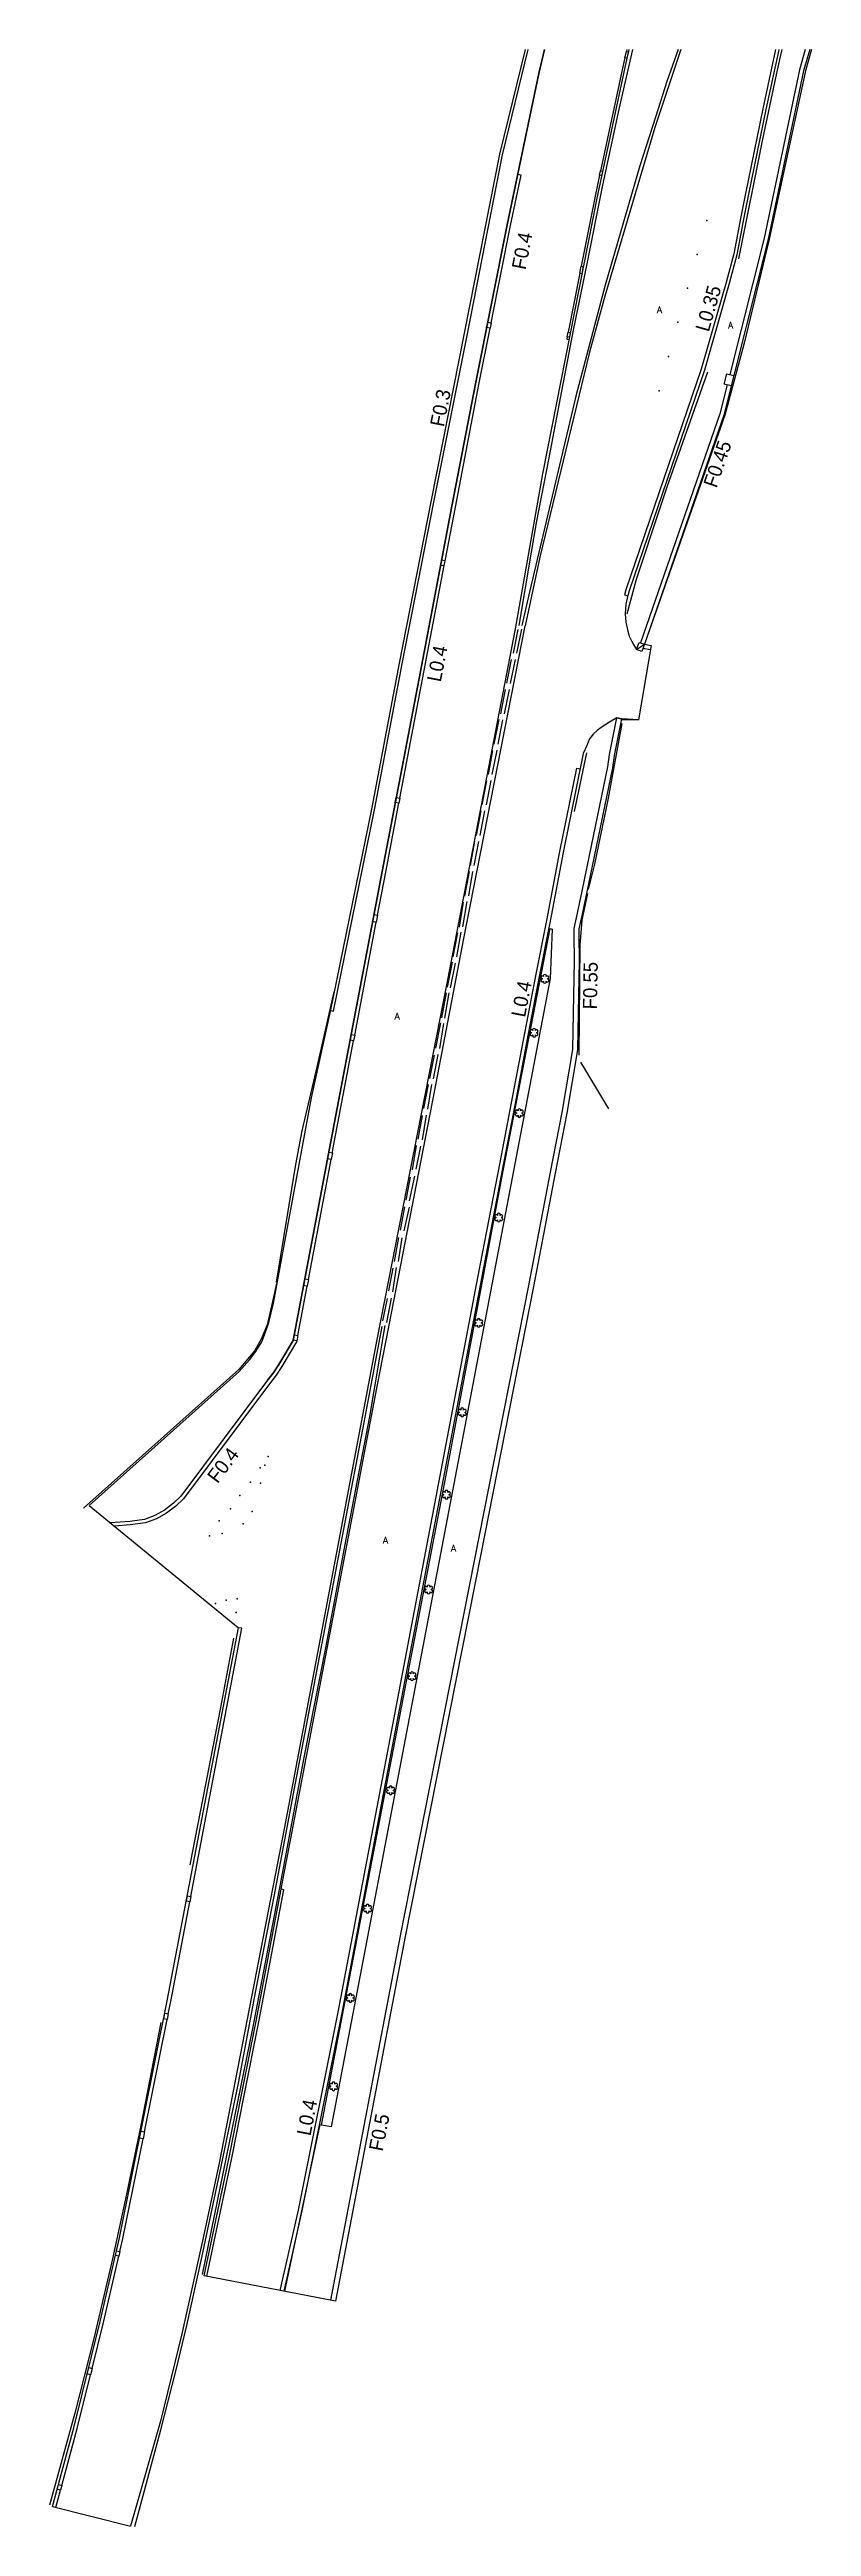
# Model space of a CAD drawing. Header units: metres. Extents: x -18400 to -16000, y -119400 to -117000.
# Drawn here: x -18112.9 to -18027, y -119079.4 to -118800 of the extents above; entities that cross this region are included whole.
import ezdxf

# ---------------------------------------------------------------- set-up
doc = ezdxf.new("R2010")
doc.units = ezdxf.units.M
doc.header["$LTSCALE"] = 2.5
for name, color, linetype in [('側溝・桝', 7, 'Continuous'), ('植栽', 7, 'Continuous'), ('歩道・分離帯・安全施設', 7, 'Continuous'), ('舗装', 7, 'Continuous'), ('道路', 7, 'Continuous')]:
    doc.layers.add(name, color=color, linetype=linetype)
doc.styles.get("Standard").update_dxf_attribs({"font": ''})
doc.styles.add('YOKO_DECO', font='txt.shx', dxfattribs={"bigfont": 'extfont.shx'})
doc.styles.get('Standard').set_extended_font_data('@MS PGothic')

msp = doc.modelspace()

# ---------------------------------------------------------------- texts
at = {"layer": '側溝・桝'}
for s, rotation, p in [('F0.4', 79, (-18059.23, -118824.91)), ('L0.35', 74, (-18038.57, -118831.93)), ('F0.3', 79, (-18068.44, -118842.63)), ('F0.45', 71, (-18037.7, -118849.53)), ('L0.4', 79, (-18068.79, -118871.41)), ('F0.55', 89, (-18051.17, -118908.27)), ('L0.4', 79, (-18059.29, -118909.23)), ('F0.4', 53, (-18093.96, -118961.82)), ('L0.4', 79, (-18083.48, -119035.39)), ('F0.5', 79, (-18075.34, -119037.13))]:
    msp.add_text(s, height=1.6, rotation=rotation, dxfattribs=at).set_placement(p)
at = {"layer": '舗装', "style": 'YOKO_DECO'}
for p in [(-18044.4, -118829.74, 65.36), (-18036.39, -118831.46, 64.77), (-18074, -118909.39, 62.01), (-18075.31, -118968.52, 59.95), (-18067.64, -118969.42, 59.79)]:
    msp.add_text('A', height=0.75, dxfattribs=at).set_placement(p)

# ---------------------------------------------------------------- blocks, each defined once
blk = doc.blocks.new('223900')
for centre, start, end in [((-0.57735, 0.333333), 30, 270), ((-0.57735, -0.333333), 90, 330), ((0, 0.666667), 330, 210), ((0.57735, 0.333333), 270, 150), ((0.57735, -0.333333), 210, 90), ((0, -0.666667), 150, 30)]:
    blk.add_arc(centre, 0.333333, start, end)

# ---------------------------------------------------------------- linework, layer by layer
at = {"layer": '側溝・桝'}
for points in [[(-18081.19, -118908.4), (-18080.89, -118908.46), (-18076.22, -118885.56), (-18073.14, -118869.28), (-18069.52, -118850.88), (-18065.75, -118831.87), (-18061.84, -118811.88), (-18058.92, -118800)], [(-18031.03, -118800), (-18032.48, -118806.7), (-18034.43, -118816.22), (-18034.96, -118818.86), (-18035.75, -118823.05), (-18036.61, -118826.29), (-18039.41, -118836.04), (-18047.9, -118860.93), (-18048.05, -118861.51), (-18047.7, -118861.61)], [(-18047.81, -118800), (-18047.86, -118800.21)], [(-18027.68, -118800), (-18028.34, -118802.28), (-18032.32, -118821.29), (-18036.2, -118836.64)], [(-18048.03, -118800.92), (-18048.16, -118801.44), (-18050.78, -118813.67)], [(-18063.09, -118830.83), (-18060.91, -118819.84), (-18059.71, -118814.18), (-18060.11, -118814.09)], [(-18050.88, -118814.17), (-18051.39, -118816.54), (-18052.95, -118824.44)], [(-18053.11, -118825.24), (-18054.42, -118831.88)], [(-18068.29, -118857.67), (-18067.13, -118851.6), (-18064.44, -118837.61), (-18063.21, -118831.44)], [(-18054.52, -118832.4), (-18054.57, -118832.65), (-18054.33, -118832.69)], [(-18036.5, -118837.82), (-18037.33, -118841.1), (-18046.28, -118866.92)], [(-18073.4, -118884.44), (-18070.68, -118870.21), (-18068.4, -118858.21)], [(-18045.99, -118867.53), (-18045.14, -118867.67)], [(-18081.18, -119053.86), (-18073.31, -119012.74), (-18058.86, -118939.4), (-18056.4, -118926.62), (-18055.1, -118919.88), (-18053.89, -118912.78), (-18053.79, -118906.65), (-18053.7, -118902.83), (-18053.75, -118899.87), (-18053.73, -118899.13), (-18053.35, -118897.4), (-18052.83, -118894.91), (-18052.01, -118890.91), (-18049.96, -118880.92), (-18049.76, -118879.53), (-18048.94, -118875.39), (-18048.41, -118875.49)], [(-18086.88, -119052.76), (-18084.83, -119043.69), (-18080.35, -119021.35), (-18074.49, -118990.54), (-18064.56, -118938.31), (-18062.1, -118925.53), (-18060.8, -118918.79), (-18059.47, -118911.72), (-18058.07, -118904.47), (-18056.84, -118898.24), (-18055.36, -118890.47), (-18053.45, -118881.06), (-18053.06, -118881.14)], [(-18075.91, -118897.65), (-18074.98, -118892.77), (-18073.51, -118885.02)], [(-18078.48, -118911.16), (-18076.06, -118898.44)], [(-18081.01, -118924.45), (-18080.94, -118924.05), (-18078.61, -118911.81)], [(-18083.71, -118938.74), (-18081.16, -118925.2)], [(-18084.9, -118945.03), (-18083.85, -118939.48)], [(-18085.01, -118945.64), (-18085.04, -118945.75), (-18086.7, -118948.55), (-18087.35, -118949.52), (-18088.1, -118950.48), (-18097.8, -118963.46), (-18098.67, -118964.28), (-18099.7, -118965.08), (-18100.84, -118965.71), (-18102.09, -118966.18), (-18103.8, -118966.41), (-18105.57, -118966.54)], [(-18096.97, -119008.3), (-18091.2, -118978.07), (-18091.59, -118978)], [(-18099.51, -119021.55), (-18099.23, -119020.18), (-18097.09, -119008.92)], [(-18095.18, -119051.15), (-18092.27, -119037.44), (-18090.98, -119030.95), (-18089.3, -119022.44), (-18086.47, -119007.56), (-18086.77, -119007.5)], [(-18102.2, -119034.87), (-18099.64, -119022.2)], [(-18104.97, -119048.37), (-18104.63, -119046.88), (-18102.36, -119035.65)], [(-18108.1, -119061.55), (-18106.8, -119056.37), (-18105.09, -119048.89)], [(-18111.52, -119074.75), (-18109.8, -119068.33), (-18108.28, -119062.26)], [(-18112.19, -119077.22), (-18111.66, -119075.27)]]:
    msp.add_lwpolyline(points, dxfattribs=at)
for points in [[(-18048.03, -118800.92), (-18047.86, -118800.21), (-18047.62, -118800.26), (-18047.8, -118800.97)], [(-18050.88, -118814.17), (-18050.78, -118813.67), (-18050.54, -118813.72), (-18050.64, -118814.22)], [(-18053.11, -118825.24), (-18052.95, -118824.44), (-18052.71, -118824.49), (-18052.87, -118825.29)], [(-18063.49, -118830.75), (-18063.09, -118830.83), (-18063.21, -118831.44), (-18063.61, -118831.36)], [(-18054.52, -118832.4), (-18054.42, -118831.88), (-18054.18, -118831.92), (-18054.28, -118832.45)], [(-18036.82, -118837.74), (-18036.52, -118836.56), (-18035.74, -118836.76), (-18036.04, -118837.93)], [(-18068.8, -118858.14), (-18068.4, -118858.21), (-18068.29, -118857.67), (-18068.69, -118857.59)], [(-18046.41, -118866.87), (-18045.83, -118867.07), (-18046.11, -118867.89), (-18046.7, -118867.68)], [(-18073.8, -118884.37), (-18073.4, -118884.44), (-18073.51, -118885.02), (-18073.91, -118884.94)], [(-18076.31, -118897.57), (-18075.91, -118897.65), (-18076.06, -118898.44), (-18076.46, -118898.37)], [(-18078.88, -118911.08), (-18078.48, -118911.16), (-18078.61, -118911.81), (-18079.01, -118911.74)], [(-18081.41, -118924.37), (-18081.01, -118924.45), (-18081.16, -118925.2), (-18081.56, -118925.12)], [(-18084.11, -118938.66), (-18083.71, -118938.74), (-18083.85, -118939.48), (-18084.25, -118939.4)], [(-18085.3, -118944.95), (-18084.9, -118945.03), (-18085.01, -118945.64), (-18085.42, -118945.56)], [(-18096.97, -119008.3), (-18097.09, -119008.92), (-18097.47, -119008.84), (-18097.36, -119008.23)], [(-18099.51, -119021.55), (-18099.64, -119022.2), (-18100.03, -119022.12), (-18099.9, -119021.47)], [(-18102.2, -119034.87), (-18102.36, -119035.65), (-18102.75, -119035.57), (-18102.59, -119034.79)], [(-18104.97, -119048.37), (-18105.09, -119048.89), (-18105.48, -119048.8), (-18105.36, -119048.28)], [(-18108.1, -119061.55), (-18108.28, -119062.26), (-18108.66, -119062.17), (-18108.48, -119061.45)], [(-18111.52, -119074.75), (-18111.66, -119075.27), (-18112.04, -119075.17), (-18111.9, -119074.65)]]:
    msp.add_lwpolyline(points, close=True, dxfattribs=at)
at = {"layer": '植栽'}
msp.add_lwpolyline([(-18082.22, -119034.1), (-18077.48, -119009.29), (-18068.19, -118960.81), (-18061.74, -118926.48), (-18056.45, -118899.15), (-18056.21, -118899.2), (-18056.45, -118904.79), (-18077.08, -119013.06), (-18081.13, -119034.31)], close=True, dxfattribs=at)
at = {"layer": '歩道・分離帯・安全施設'}
for points in [[(-18057.08, -118800), (-18057.71, -118802.71), (-18061.3, -118819.76), (-18064.84, -118837.53), (-18067.53, -118851.52), (-18071.08, -118870.14), (-18075.38, -118892.7), (-18081.34, -118923.97), (-18085.42, -118945.61), (-18087.05, -118948.33), (-18087.68, -118949.29), (-18088.42, -118950.23), (-18098.1, -118963.18), (-18098.94, -118963.97), (-18099.92, -118964.74), (-18101.01, -118965.34), (-18102.19, -118965.78), (-18103.84, -118966.01), (-18106.02, -118966.17)], [(-18057.08, -118800), (-18057.71, -118802.71), (-18061.3, -118819.76), (-18064.84, -118837.53), (-18067.53, -118851.52), (-18071.08, -118870.14), (-18075.38, -118892.7), (-18081.34, -118923.97), (-18085.42, -118945.61), (-18087.05, -118948.33), (-18087.68, -118949.29), (-18088.42, -118950.23), (-18098.1, -118963.18), (-18098.94, -118963.97), (-18099.92, -118964.74), (-18101.01, -118965.34), (-18102.19, -118965.78), (-18103.84, -118966.01), (-18106.02, -118966.17)], [(-18088.31, -118950.08), (-18087.68, -118949.29), (-18087.05, -118948.33), (-18085.42, -118945.61), (-18081.34, -118923.97), (-18075.38, -118892.7), (-18071.08, -118870.14), (-18067.53, -118851.52), (-18064.84, -118837.53), (-18061.3, -118819.76), (-18057.71, -118802.71), (-18057.08, -118800)], [(-18059.94, -118864.96), (-18058.56, -118856.68), (-18057.99, -118853.38), (-18056.57, -118846.04), (-18055.15, -118838.54), (-18053.83, -118831.66), (-18052.29, -118824.16), (-18050.5, -118815.28), (-18048.68, -118806.71), (-18047.14, -118800)], [(-18042.03, -118800), (-18043.28, -118803.61), (-18044.53, -118807.5), (-18046.32, -118813.13), (-18048.21, -118819.59), (-18050.24, -118826.56), (-18053.57, -118839.11), (-18058.76, -118861.03), (-18059.63, -118864.97)], [(-18030.66, -118800), (-18030.66, -118800.03), (-18032.12, -118806.77), (-18034.07, -118816.3), (-18034.6, -118818.93), (-18035.39, -118823.14), (-18036.26, -118826.39), (-18039.05, -118836.15), (-18047.54, -118861.04), (-18047.77, -118861.88), (-18047.92, -118862.57), (-18047.98, -118863.63), (-18047.92, -118864.57), (-18047.7, -118865.62), (-18047.53, -118866.16), (-18047.27, -118866.7), (-18047.04, -118867.11), (-18046.7, -118867.68)], [(-18030.66, -118800), (-18030.66, -118800.03), (-18032.12, -118806.77), (-18034.07, -118816.3), (-18034.6, -118818.93), (-18035.39, -118823.14), (-18036.26, -118826.39), (-18039.05, -118836.15), (-18047.54, -118861.04), (-18047.77, -118861.88), (-18047.92, -118862.57), (-18047.98, -118863.63), (-18047.92, -118864.57), (-18047.7, -118865.62), (-18047.53, -118866.16), (-18047.27, -118866.7), (-18047.04, -118867.11), (-18046.7, -118867.68)], [(-18030.66, -118800), (-18030.66, -118800.03), (-18032.12, -118806.77), (-18034.07, -118816.3), (-18034.6, -118818.93), (-18035.39, -118823.14), (-18036.26, -118826.39), (-18039.05, -118836.15), (-18047.54, -118861.04), (-18047.77, -118861.88), (-18047.92, -118862.57), (-18047.98, -118863.63), (-18047.92, -118864.57), (-18047.7, -118865.62), (-18047.53, -118866.16), (-18047.27, -118866.7), (-18047.04, -118867.11), (-18046.7, -118867.68), (-18045.83, -118867.07)], [(-18026.99, -118800), (-18027.66, -118802.42), (-18031.77, -118821.4), (-18034.58, -118833.11), (-18036.76, -118841.25), (-18045.78, -118866.94)], [(-18030.34, -118800), (-18030.53, -118800.8), (-18031.05, -118803.18), (-18032.52, -118810.1), (-18035.21, -118823.61)], [(-18038.71, -118836.4), (-18043.24, -118849.25), (-18044.03, -118851.62), (-18046.76, -118859.78), (-18047.82, -118863.67)], [(-18060.59, -118868.07), (-18060.07, -118865.43)], [(-18059.69, -118865.37), (-18060.23, -118868.08)], [(-18061.34, -118871.47), (-18060.81, -118868.79)], [(-18060.39, -118868.78), (-18060.96, -118871.51)], [(-18062.02, -118874.93), (-18061.47, -118872.18)], [(-18061.06, -118872.17), (-18061.64, -118874.94)], [(-18048.94, -118875.39), (-18049.76, -118875.85), (-18050.18, -118876.12), (-18050.69, -118876.45), (-18051.14, -118876.79), (-18051.58, -118877.2), (-18052, -118877.74), (-18052.33, -118878.49), (-18052.71, -118879.4), (-18054.97, -118890.55), (-18056.45, -118898.31), (-18057.68, -118904.54), (-18059.08, -118911.79), (-18060.41, -118918.86), (-18061.71, -118925.6), (-18064.17, -118938.38), (-18074.1, -118990.61), (-18079.96, -119021.43), (-18084.44, -119043.77), (-18086.49, -119052.83)], [(-18048.94, -118875.39), (-18049.76, -118875.85), (-18050.18, -118876.12), (-18050.69, -118876.45), (-18051.14, -118876.79), (-18051.58, -118877.2), (-18052, -118877.74), (-18052.33, -118878.49), (-18052.71, -118879.4), (-18054.97, -118890.55), (-18056.45, -118898.31), (-18057.68, -118904.54), (-18059.08, -118911.79), (-18060.41, -118918.86), (-18061.71, -118925.6), (-18064.17, -118938.38), (-18074.1, -118990.61), (-18079.96, -119021.43), (-18084.44, -119043.77), (-18086.49, -119052.83)], [(-18048.41, -118875.49), (-18048.94, -118875.39), (-18049.81, -118875.88), (-18050.18, -118876.12), (-18050.69, -118876.45), (-18051.14, -118876.79), (-18051.58, -118877.2), (-18052, -118877.74), (-18052.33, -118878.49), (-18052.71, -118879.4), (-18054.97, -118890.55), (-18056.45, -118898.31), (-18057.68, -118904.54), (-18059.08, -118911.79), (-18060.41, -118918.86), (-18061.71, -118925.6), (-18064.17, -118938.38), (-18074.1, -118990.61), (-18079.96, -119021.43), (-18084.44, -119043.77), (-18086.49, -119052.83)], [(-18062.75, -118878.33), (-18062.21, -118875.58)], [(-18061.84, -118875.6), (-18062.36, -118878.35)], [(-18048.37, -118876.01), (-18049.89, -118884.45), (-18051.46, -118891.87), (-18052.15, -118894.75)], [(-18046.44, -118875.62), (-18048.32, -118875.65)], [(-18063.42, -118881.77), (-18062.9, -118879.08)], [(-18062.48, -118879.02), (-18063.02, -118881.75)], [(-18052.35, -118879.32), (-18053.76, -118885.94)], [(-18064.1, -118885.18), (-18063.59, -118882.48)], [(-18063.14, -118882.45), (-18063.68, -118885.18)], [(-18064.77, -118888.63), (-18064.24, -118885.87)], [(-18063.84, -118885.88), (-18064.38, -118888.66)], [(-18065.42, -118892.04), (-18064.95, -118889.28)], [(-18064.53, -118889.32), (-18065.04, -118892.03)], [(-18066.07, -118895.49), (-18065.56, -118892.7)], [(-18065.21, -118892.71), (-18065.66, -118895.46)], [(-18066.69, -118898.97), (-18066.22, -118896.18)], [(-18065.85, -118896.11), (-18066.35, -118898.95)], [(-18052.25, -118895.18), (-18052.86, -118898.18), (-18053.1, -118901.02), (-18053.23, -118913.42)], [(-18067.38, -118902.32), (-18066.86, -118899.63)], [(-18066.51, -118899.57), (-18067, -118902.34)], [(-18068.01, -118905.76), (-18067.46, -118902.95)], [(-18067.17, -118903.04), (-18067.71, -118905.82)], [(-18080.86, -118906.27), (-18082.73, -118914.59), (-18084.46, -118921.97), (-18085.17, -118925.75), (-18087.34, -118939.03)], [(-18068.68, -118909.22), (-18068.15, -118906.41)], [(-18067.87, -118906.41), (-18068.36, -118909.25)], [(-18069.34, -118912.63), (-18068.79, -118909.77)], [(-18068.49, -118909.84), (-18068.93, -118912.66)], [(-18070.03, -118916.07), (-18069.5, -118913.41)], [(-18069.11, -118913.34), (-18069.66, -118916.11)], [(-18053.02, -118914.22), (-18049.87, -118919.47)], [(-18070.69, -118919.44), (-18070.15, -118916.72)], [(-18069.82, -118916.72), (-18070.27, -118919.52)], [(-18071.32, -118922.9), (-18070.83, -118920.23)], [(-18070.43, -118920.19), (-18070.9, -118922.98)], [(-18071.98, -118926.35), (-18071.51, -118923.61)], [(-18071.08, -118923.68), (-18071.58, -118926.3)], [(-18072.67, -118929.78), (-18072.19, -118927.17)], [(-18071.75, -118927.08), (-18072.33, -118929.87)], [(-18073.33, -118933.18), (-18072.82, -118930.52)], [(-18072.36, -118930.57), (-18072.94, -118933.22)], [(-18073.99, -118936.7), (-18073.51, -118934)], [(-18073.19, -118934.03), (-18073.58, -118936.7)], [(-18087.31, -118939.19), (-18087.82, -118941.53), (-18088.36, -118943.83), (-18089.01, -118945.37), (-18089.76, -118946.75), (-18091.55, -118948.87), (-18109.08, -118964.5)], [(-18074.66, -118939.99), (-18074.17, -118937.45)], [(-18073.82, -118937.39), (-18074.24, -118940.1)], [(-18075.32, -118943.38), (-18074.78, -118940.87)], [(-18074.38, -118940.85), (-18074.9, -118943.57)], [(-18103.3, -119079.37), (-18100.35, -119068.49), (-18098.66, -119061.85), (-18097.42, -119056.69), (-18095.73, -119049.05), (-18093.56, -119038.77), (-18091.57, -119029.19), (-18089.66, -119019.13), (-18087.57, -119008.3), (-18085.15, -118995.54), (-18082.17, -118979.73), (-18079.7, -118966.89), (-18077.44, -118954.86), (-18075.39, -118944.01)], [(-18075.09, -118943.92), (-18076.84, -118954.18), (-18079.61, -118968.6), (-18081.79, -118980.26), (-18084.21, -118992.63), (-18086.84, -119006.75), (-18090.01, -119023.22), (-18095.69, -119050.97)], [(-18097.04, -119004.75), (-18093.59, -118987), (-18092.12, -118979.18)], [(-18100.37, -119022.54), (-18102.61, -119034.15), (-18104.22, -119041.89), (-18105.8, -119049.19), (-18107.91, -119058.19), (-18110.05, -119066.59), (-18112.9, -119076.98)], [(-18082.43, -119034.02), (-18086.39, -119052.85)]]:
    msp.add_lwpolyline(points, dxfattribs=at)
for p in [(-18038.77, -118819.28, 65.92), (-18039.87, -118823.13, 65.78), (-18040.98, -118826.91, 65.67), (-18042.07, -118830.75, 65.52), (-18043.1, -118834.61, 65.38), (-18044.14, -118838.51, 65.24), (-18088.25, -118958.68, 60.9), (-18090.24, -118961.59, 60.73), (-18089.15, -118959.98, 60.84), (-18089.1, -118961.7, 60.73), (-18088.61, -118959.66, 60.87), (-18092.51, -118964.61, 60.54), (-18091.43, -118963.08, 60.63), (-18090.04, -118964.89, 60.65), (-18094.86, -118967.63, 60.31), (-18093.76, -118965.95, 60.37), (-18093.45, -118967.39, 60.41), (-18091.06, -118966.29, 60.51), (-18094.17, -118975.29, 60.06), (-18092.99, -118974.88, 60.14), (-18091.74, -118974.76, 60.23), (-18091.87, -118976.29, 60.16)]:
    msp.add_point(p, dxfattribs=at)
at = {"layer": '道路'}
for points in [[(-18108.43, -118964.2), (-18091.51, -118949.1), (-18090.37, -118947.8), (-18089.63, -118946.85), (-18088.98, -118945.75), (-18088.55, -118944.67), (-18088.18, -118943.56), (-18087.64, -118941.38), (-18083.38, -118918.25), (-18081.21, -118908.49), (-18076.52, -118885.5), (-18073.44, -118869.22), (-18069.82, -118850.82), (-18066.06, -118831.81), (-18062.14, -118811.81), (-18059.23, -118800)], [(-18047.56, -118800), (-18047.93, -118801.5), (-18051.15, -118816.59), (-18057.33, -118847.87), (-18060.39, -118865.33), (-18068.04, -118904.91), (-18076, -118945.48), (-18086.45, -119000.67), (-18093.78, -119038.41), (-18095.64, -119047.14), (-18097.99, -119057.66), (-18100.39, -119067.49), (-18103.76, -119079.35)], [(-18041.71, -118800), (-18044.66, -118808.81), (-18050.3, -118827.82), (-18052.01, -118834.15), (-18057.6, -118857.27), (-18059.26, -118864.99)], [(-18027.18, -118800), (-18027.88, -118802.4), (-18031.86, -118821.39), (-18036.87, -118841.23), (-18045.83, -118867.07), (-18045.06, -118867.21)], [(-18074.62, -118943.87), (-18069.44, -118917.36), (-18066.21, -118900.45), (-18059.26, -118864.99)], [(-18045.06, -118867.21), (-18046.48, -118875.6)], [(-18046.48, -118875.6), (-18048.41, -118875.49), (-18049.23, -118879.62), (-18049.43, -118881.01), (-18051.48, -118891.02), (-18052.31, -118895.02), (-18052.83, -118897.51), (-18053.2, -118899.19), (-18053.22, -118899.88), (-18053.17, -118902.82), (-18053.26, -118906.66), (-18053.36, -118912.82), (-18054.58, -118919.98), (-18055.88, -118926.73), (-18058.33, -118939.5), (-18064.28, -118969.7), (-18072.79, -119012.84), (-18080.66, -119053.96)], [(-18095.48, -119051.09), (-18092.57, -119037.38), (-18091.28, -119030.89), (-18089.6, -119022.38), (-18086.39, -119005.51), (-18083.76, -118991.73), (-18080.43, -118974.27), (-18076, -118950.99), (-18074.62, -118943.87)], [(-18108.43, -118964.2), (-18091.59, -118978)], [(-18112.57, -119077.13), (-18110.18, -119068.23), (-18107.19, -119056.27), (-18105.02, -119046.8), (-18099.62, -119020.1), (-18091.59, -118978)], [(-18080.66, -119053.96), (-18095.48, -119051.09)], [(-18112.57, -119077.13), (-18103.76, -119079.35)]]:
    msp.add_lwpolyline(points, dxfattribs=at)

# ---------------------------------------------------------------- block references
at = {"layer": '植栽', "xscale": 0.5, "yscale": 0.5, "zscale": 0.5}
for p in [(-18057.04, -118904.82, 62.45), (-18058.26, -118910.9, 62.26), (-18059.93, -118919.96, 62.16), (-18062.24, -118931.74, 61.53), (-18064.51, -118943.62, 61.08), (-18066.37, -118953.71, 60.75), (-18068.15, -118963, 60.31), (-18070.16, -118973.69, 59.91), (-18072.03, -118983.47, 59.66), (-18074.44, -118996.35, 59.09), (-18077.04, -119009.69, 58.83), (-18078.98, -119019.76, 58.36), (-18080.88, -119029.72, 58.03)]:
    msp.add_blockref('223900', p, dxfattribs=at)

msp.set_redraw_order([(e.dxf.handle, doc.entitydb.next_handle()) for e in msp.query("TEXT MTEXT ATTDEF DIMENSION ARC_DIMENSION")])  # texts and dimensions are drawn at this point

doc.saveas('drawing.dxf')
